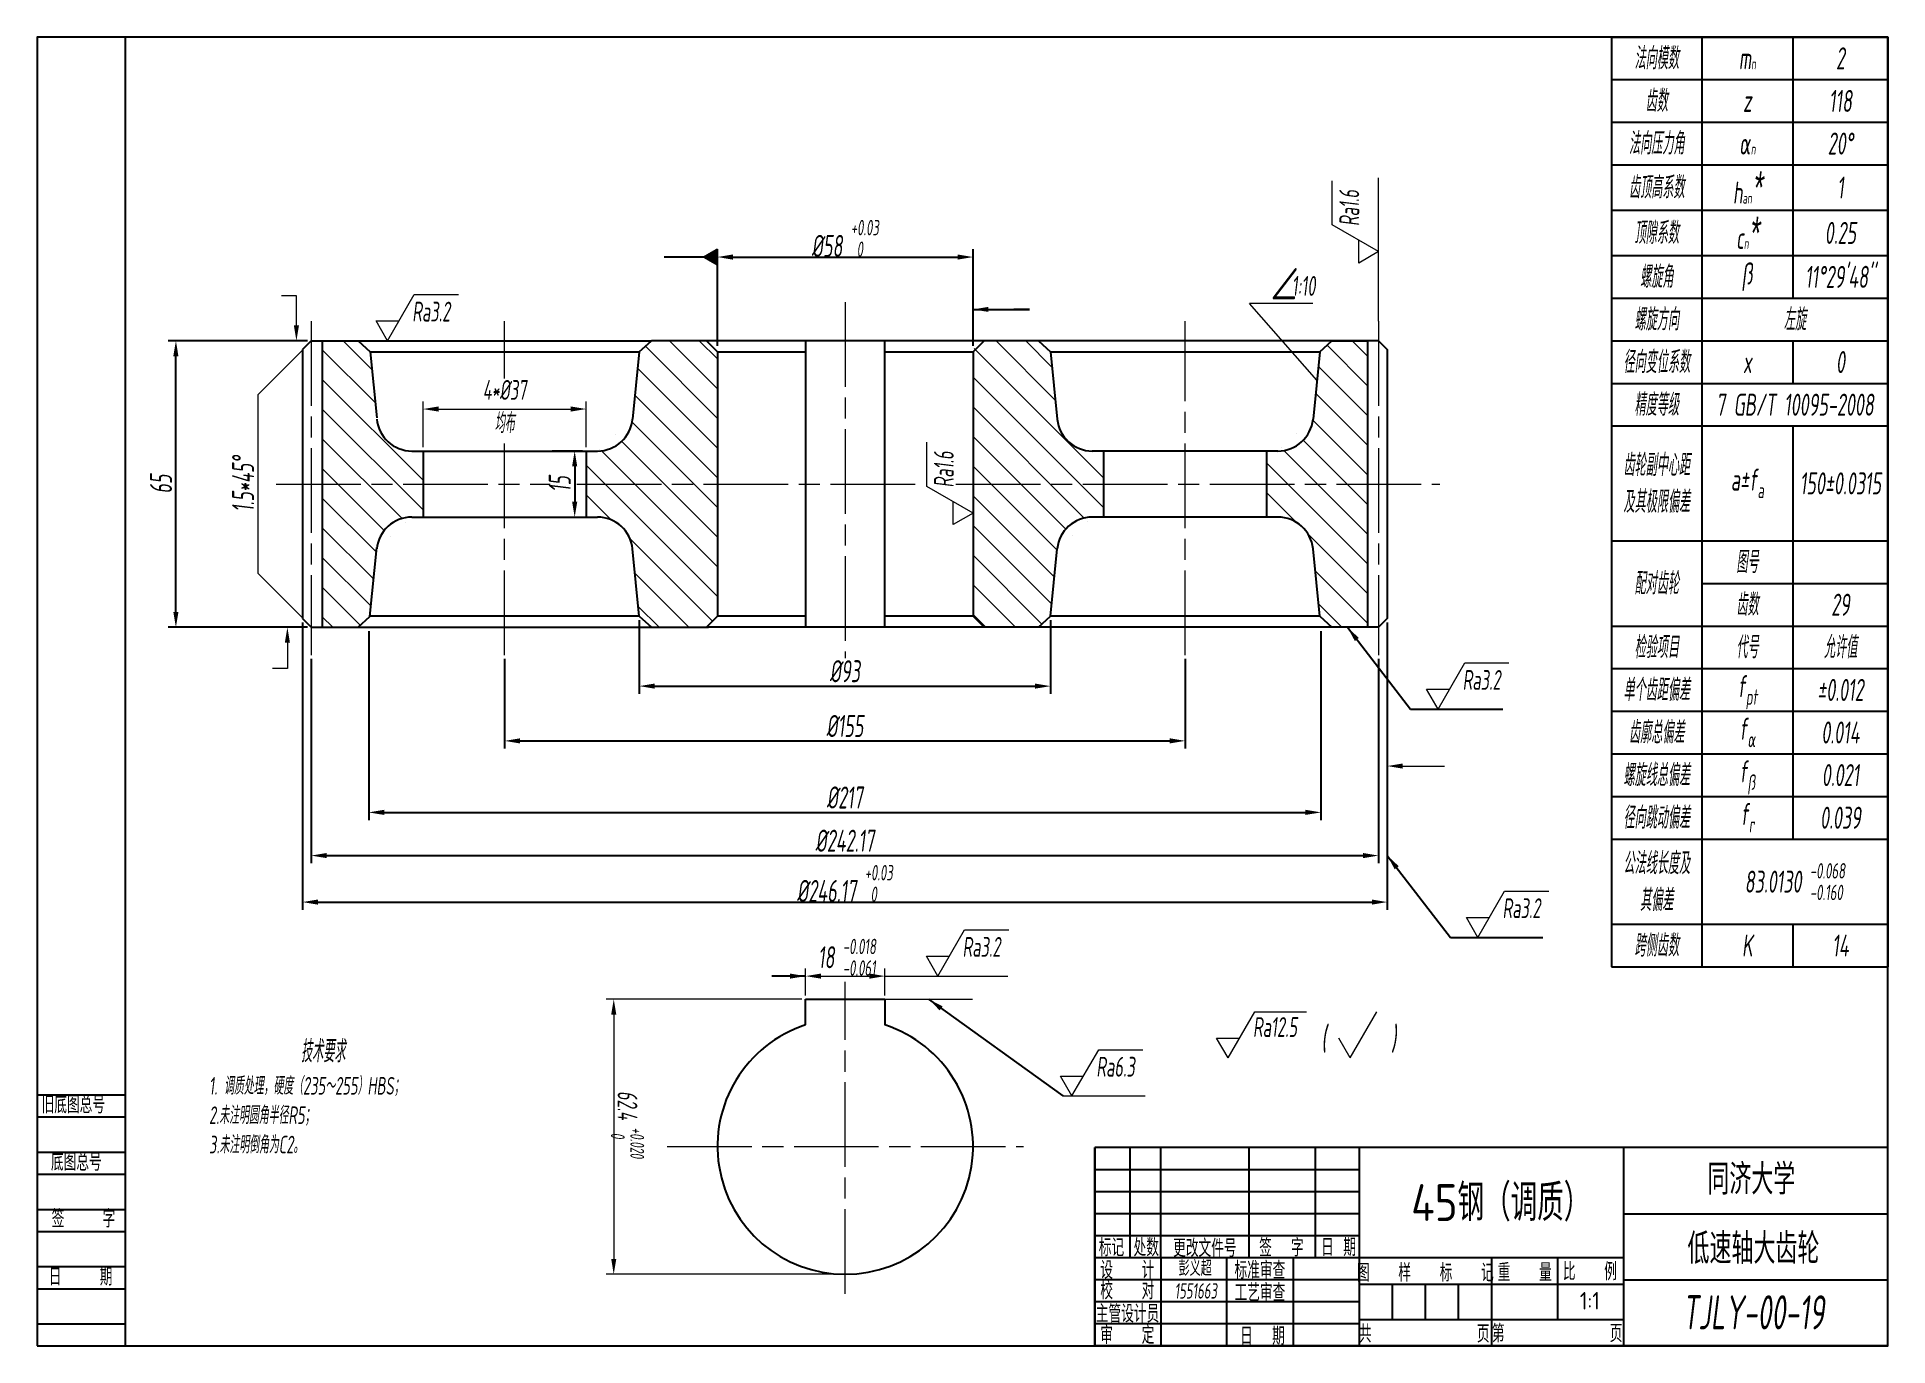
# Model space of a CAD drawing. Extents: x 6161 to 8470, y 661 to 1010.
# Drawn here: x 6890.4 to 7310.4, y 712.8 to 1009.8 of the extents above; entities that cross this region are included whole.
import ezdxf
from ezdxf.enums import TextEntityAlignment as Align

# ---------------------------------------------------------------- set-up
doc = ezdxf.new("R2010")
doc.units = 0
doc.header["$LTSCALE"] = 0.8
doc.linetypes.add('ACAD_ISO08W100', pattern=[36, 24, -3, 6, -3])
doc.layers.get('0').update_dxf_attribs({"linetype": 'CONTINUOUS'})
doc.layers.get('Defpoints').update_dxf_attribs({"linetype": 'CONTINUOUS'})
doc.layers.add('OBJ', color=7, linetype='CONTINUOUS')
doc.layers.add('OTH', color=3, linetype='CONTINUOUS')
for name, color, linetype, lineweight in [('zhongxin', 1, 'ACAD_ISO08W100', 9), ('标注', 5, 'CONTINUOUS', 9), ('粗实线', 7, 'CONTINUOUS', 25), ('细实线 波浪线', 3, 'CONTINUOUS', 9)]:
    doc.layers.add(name, color=color, linetype=linetype, lineweight=lineweight)
doc.styles.get("Standard").update_dxf_attribs({"font": 'gbenor.shx', "width": 0.7, "oblique": 7, "height": 5, "bigfont": 'gbcbig.shx'})
doc.styles.add('工程字', font='gbenor.shx', dxfattribs={"bigfont": 'gbcbig.shx'})
doc.dimstyles.new('GB-35', dxfattribs={"dimtxt": 4.5, "dimasz": 3.5, "dimexe": 1.75, "dimexo": 0.875, "dimgap": 0.875, "dimtad": 1, "dimdsep": 46, "dimtxsty": 'Standard', "dimcen": 3.5, "dimadec": 0, "dimazin": 0, "dimtfac": 0.7, "dimtmove": 0, "dimatfit": 3, "dimfxl": 1, "dimtzin": 0, "dimarcsym": 0})

msp = doc.modelspace()

# ---------------------------------------------------------------- texts
at = {"layer": 'OTH', "color": 18, "true_color": 0x000000, "style": '工程字'}
for s, height, p in [('旧底图总号', 4, (6891.457, 765.555)), ('底图总号', 4, (6893.577, 752.53)), ('同济大学', 6.9343, (7269.43, 747.136)), ('45钢（调质）', 8.366, (7202.21, 741.14)), ('签    字', 4, (6893.74, 739.667)), ('低速轴大齿轮', 6.9343, (7264.918, 731.413)), ('日    期', 4, (6893.087, 726.479))]:
    msp.add_text(s, height=height, dxfattribs=at).set_placement(p)
for s, p in [('标记', (7134.218, 735.327)), ('处数', (7142.104, 735.327)), ('更改文件号', (7155.413, 735.17)), ('签  字', (7172.787, 735.306)), ('日 期', (7185.745, 735.345)), ('设   计', (7137.816, 730.193)), ('标准审查', (7167.899, 730.175)), ('图   样   标   记', (7205.442, 729.611)), ('重   量', (7227.996, 729.667)), ('比   例', (7242.782, 729.875)), ('校   对', (7137.816, 725.569)), ('工艺审查', (7167.899, 725.095)), ('主管设计员', (7137.864, 720.305)), ('审   定', (7137.816, 715.453)), ('日  期', (7168.493, 715.208)), ('共           页', (7205.2, 715.714)), ('第           页', (7235.355, 715.842))]:
    msp.add_text(s, height=4, dxfattribs=at).set_placement(p, align=Align.MIDDLE)
at = {"layer": 'OTH', "color": 18, "true_color": 0x000000, "oblique": 7, "width": 0.7}
msp.add_text('TJLY-00-19', height=7.7345, dxfattribs=at).set_placement((7263.77, 716.553))
at = {"layer": 'OTH', "color": 18, "true_color": 0x000000, "insert": (7240.509, 725.042), "char_height": 4, "attachment_point": 1, "style": '工程字'}
msp.add_mtext_dynamic_manual_height_columns('1:1', width=7.29992, gutter_width=25, heights=[0], dxfattribs=at)
at = {"layer": '标注', "oblique": 7, "width": 0.7}
msp.add_text('(       )', height=5.5, rotation=360, dxfattribs=at).set_placement((7181.821, 779.864))
at = {"layer": '标注', "char_height": 4.5, "width": 17.89203, "attachment_point": 5, "rotation": 90}
for insert in [(7188.18, 970.978), (7096.18, 911.658)]:
    msp.add_mtext('Ra1.6', dxfattribs=dict(at, insert=insert))
at = {"layer": '标注', "width": 5.59873, "attachment_point": 1}
for s, insert, char_height in [('∠', (7170.47, 957.241), 7), ('1:10', (7175.112, 955.55), 4.5)]:
    msp.add_mtext(s, dxfattribs=dict(at, insert=insert, char_height=char_height))
at = {"layer": '标注', "attachment_point": 5}
for s, insert, char_height in [('Ra3.2', (6979.863, 947.482), 4.5), ('4*%%C37 \\P均布', (6996.529, 925.954), 4.5), ('Ra3.2', (7218.207, 863.909), 4.5), ('Ra3.2', (7227.257, 812.112), 4.5), ('\\A1;18 {\\H0.7x;\\S-0.018^ -0.061;}', (7074.208, 800.982), 5), ('Ra3.2', (7104.729, 803.334), 4.5), ('Ra12.5', (7171.339, 785.149), 4.5), ('Ra6.3', (7135.147, 776.14), 4.5)]:
    msp.add_mtext(s, dxfattribs=dict(at, insert=insert, char_height=char_height))
for s, insert, char_height, rotation in [('1.5*45%%D', (6937.179, 908.349), 5, 90), ('\\A1;62.4 {\\H0.7x;\\S+0.020^  0;}', (7024.406, 763.008), 4.5, 270)]:
    msp.add_mtext(s, dxfattribs=dict(at, insert=insert, char_height=char_height, rotation=rotation))
at = {"layer": '标注', "attachment_point": 1}
for s, width, insert, char_height in [('           技术要求\\P{\\H0.8x;1. 调质处理，硬度（235～255）HBS；\\P2.未注明圆角半径R5；\\P3.未注明倒角为C2。}', 56.29251, (6929.44, 782.147), 5), ('1551663', 9.45107, (7148.54, 727.019), 3.5)]:
    msp.add_mtext_dynamic_manual_height_columns(s, width=width, gutter_width=25, heights=[0], dxfattribs=dict(at, insert=insert, char_height=char_height))
at = {"layer": '标注', "insert": (7149.436, 732.169), "char_height": 3.5, "attachment_point": 1, "style": '工程字'}
msp.add_mtext_dynamic_manual_height_columns('彭义超', width=9.45107, gutter_width=25, heights=[0], dxfattribs=at)

# ---------------------------------------------------------------- blocks, each defined once
blk = doc.blocks.new('*D7')
at = {"layer": 'Defpoints', "color": 0, "transparency": 16777216}
for p in [(7102.81, 959.86), (7044.81, 938.85), (7102.81, 938.85)]:
    blk.add_point(p, dxfattribs=at)
at = {"layer": '标注', "color": 0, "lineweight": -2, "transparency": 16777216}
for p, q in [((7044.81, 939.72), (7044.81, 961.61)), ((7048.31, 959.86), (7099.31, 959.86)), ((7102.81, 939.72), (7102.81, 961.61))]:
    blk.add_line(p, q, dxfattribs=at)
at = {"layer": '标注', "color": 0, "transparency": 16777216}
for points in [[(7048.31, 960.44), (7048.31, 959.27), (7044.81, 959.86)], [(7099.31, 960.44), (7099.31, 959.27), (7102.81, 959.86)]]:
    blk.add_solid(points, dxfattribs=at)
at = {"layer": '标注', "color": 0, "transparency": 16777216, "insert": (7073.81, 964.08), "char_height": 5, "attachment_point": 5}
blk.add_mtext('%%C58 {\\H0.7x;\\S+0.03^  0;}', dxfattribs=at)
blk = doc.blocks.new('*D9')
at = {"layer": 'Defpoints', "color": 0, "transparency": 16777216}
for p in [(7027.08, 878.34), (7120.38, 878.34), (7120.38, 862.5)]:
    blk.add_point(p, dxfattribs=at)
at = {"layer": '标注', "color": 0, "lineweight": -2, "transparency": 16777216}
for p, q in [((7027.08, 877.46), (7027.08, 860.75)), ((7120.38, 877.46), (7120.38, 860.75)), ((7030.58, 862.5), (7116.88, 862.5))]:
    blk.add_line(p, q, dxfattribs=at)
at = {"layer": '标注', "color": 0, "transparency": 16777216}
for points in [[(7030.58, 863.08), (7030.58, 861.92), (7027.08, 862.5)], [(7116.88, 863.08), (7116.88, 861.92), (7120.38, 862.5)]]:
    blk.add_solid(points, dxfattribs=at)
at = {"layer": '标注', "color": 0, "transparency": 16777216, "insert": (7073.73, 865.88), "char_height": 5, "attachment_point": 5}
blk.add_mtext('%%C93', dxfattribs=at)
blk = doc.blocks.new('*D10')
at = {"layer": 'Defpoints', "color": 0, "transparency": 16777216}
for p in [(6996.53, 869.54), (7150.93, 869.54), (7150.93, 850.08)]:
    blk.add_point(p, dxfattribs=at)
at = {"layer": '标注', "color": 0, "lineweight": -2, "transparency": 16777216}
for p, q in [((6996.53, 868.67), (6996.53, 848.33)), ((7150.93, 868.67), (7150.93, 848.33)), ((7000.03, 850.08), (7147.43, 850.08))]:
    blk.add_line(p, q, dxfattribs=at)
at = {"layer": '标注', "color": 0, "transparency": 16777216}
for points in [[(7000.03, 850.66), (7000.03, 849.49), (6996.53, 850.08)], [(7147.43, 850.66), (7147.43, 849.49), (7150.93, 850.08)]]:
    blk.add_solid(points, dxfattribs=at)
at = {"layer": '标注', "color": 0, "transparency": 16777216, "insert": (7073.73, 853.45), "char_height": 5, "attachment_point": 5}
blk.add_mtext('%%C155', dxfattribs=at)
blk = doc.blocks.new('*D8')
at = {"layer": 'Defpoints', "color": 0, "transparency": 16777216}
for p in [(6965.7, 875.85), (7181.73, 875.85), (7181.73, 833.85)]:
    blk.add_point(p, dxfattribs=at)
at = {"layer": '标注', "color": 0, "lineweight": -2, "transparency": 16777216}
for p, q in [((6965.7, 874.97), (6965.7, 832.1)), ((7181.73, 874.97), (7181.73, 832.1)), ((6969.2, 833.85), (7178.23, 833.85))]:
    blk.add_line(p, q, dxfattribs=at)
at = {"layer": '标注', "color": 0, "transparency": 16777216}
for points in [[(6969.2, 834.44), (6969.2, 833.27), (6965.7, 833.85)], [(7178.23, 834.44), (7178.23, 833.27), (7181.73, 833.85)]]:
    blk.add_solid(points, dxfattribs=at)
at = {"layer": '标注', "color": 0, "transparency": 16777216, "insert": (7073.71, 837.23), "char_height": 5, "attachment_point": 5}
blk.add_mtext('%%C217', dxfattribs=at)
blk = doc.blocks.new('*D11')
at = {"layer": 'Defpoints', "color": 0, "transparency": 16777216}
for p in [(6952.65, 869.54), (7194.81, 869.54), (7194.81, 824.05)]:
    blk.add_point(p, dxfattribs=at)
at = {"layer": '标注', "color": 0, "lineweight": -2, "transparency": 16777216}
for p, q in [((6952.65, 868.67), (6952.65, 822.3)), ((7194.81, 868.67), (7194.81, 822.3)), ((6956.15, 824.05), (7191.31, 824.05))]:
    blk.add_line(p, q, dxfattribs=at)
at = {"layer": '标注', "color": 0, "transparency": 16777216}
for points in [[(6956.15, 824.64), (6956.15, 823.47), (6952.65, 824.05)], [(7191.31, 824.64), (7191.31, 823.47), (7194.81, 824.05)]]:
    blk.add_solid(points, dxfattribs=at)
at = {"layer": '标注', "color": 0, "transparency": 16777216, "insert": (7073.73, 827.43), "char_height": 5, "attachment_point": 5}
blk.add_mtext('%%C242.17', dxfattribs=at)
blk = doc.blocks.new('*D12')
at = {"layer": 'Defpoints', "color": 0, "transparency": 16777216}
for p in [(6950.65, 877.85), (7196.81, 877.85), (7196.81, 813.5)]:
    blk.add_point(p, dxfattribs=at)
at = {"layer": '标注', "color": 0, "lineweight": -2, "transparency": 16777216}
for p, q in [((6950.65, 876.97), (6950.65, 811.75)), ((7196.81, 876.97), (7196.81, 811.75)), ((6954.15, 813.5), (7193.31, 813.5))]:
    blk.add_line(p, q, dxfattribs=at)
at = {"layer": '标注', "color": 0, "transparency": 16777216}
for points in [[(6954.15, 814.08), (6954.15, 812.92), (6950.65, 813.5)], [(7193.31, 814.08), (7193.31, 812.92), (7196.81, 813.5)]]:
    blk.add_solid(points, dxfattribs=at)
at = {"layer": '标注', "color": 0, "transparency": 16777216, "insert": (7073.73, 817.72), "char_height": 5, "attachment_point": 5}
blk.add_mtext('%%C246.17 {\\H0.7x;\\S+0.03^  0;}', dxfattribs=at)
blk = doc.blocks.new('*T13')
at = {"layer": '标注', "color": 0, "linetype": 'ByBlock', "lineweight": -2, "transparency": 16777216}
for p, q in [((0, 0), (62.74, 0)), ((0, 0), (0, -210.97)), ((20.5, 0), (20.5, -210.97)), ((41.18, 0), (41.18, -59.25)), ((62.74, 0), (62.74, -210.97)), ((0, -9.67), (62.74, -9.67)), ((0, -19.33), (62.74, -19.33)), ((0, -29), (62.74, -29)), ((0, -39.29), (62.74, -39.29)), ((0, -49.58), (62.74, -49.58)), ((0, -59.25), (62.74, -59.25)), ((0, -68.92), (62.74, -68.92)), ((41.18, -68.92), (41.18, -78.58)), ((0, -78.58), (62.74, -78.58)), ((0, -88.25), (62.74, -88.25)), ((41.18, -88.25), (41.18, -181.97)), ((0, -114.3), (62.74, -114.3)), ((20.5, -123.97), (62.74, -123.97)), ((0, -133.64), (62.74, -133.64)), ((0, -143.3), (62.74, -143.3)), ((0, -152.97), (62.74, -152.97)), ((0, -162.64), (62.74, -162.64)), ((0, -172.3), (62.74, -172.3)), ((0, -181.97), (62.74, -181.97)), ((0, -201.3), (62.74, -201.3)), ((41.18, -201.3), (41.18, -210.97)), ((0, -210.97), (62.74, -210.97))]:
    blk.add_line(p, q, dxfattribs=at)
at = {"layer": '标注', "color": 0, "transparency": 16777216, "char_height": 5, "attachment_point": 5}
for s, insert, width in [('法向模数', (10.25, -4.83), 17.5046), ('m{\\H0.5x;n}', (30.84, -4.83), 17.6741), ('2', (51.96, -4.83), 18.5597), ('齿数', (10.25, -14.5), 17.5046), ('118', (51.96, -14.5), 18.5597), ('z', (30.84, -14.5), 17.6741), ('法向压力角', (10.25, -24.17), 17.5046), ('α{\\H0.5x;n}', (30.84, -24.17), 17.6741), ('20%%D', (51.96, -24.17), 18.5597), ('齿顶高系数', (10.25, -34.15), 17.5046), ('h{\\H0.5x;an\\fArial Narrow|b0|i0|c0|p34;\\H2.9166x;\\C256;*}', (30.84, -34.15), 17.6741), ('1', (51.96, -34.15), 18.5597), ('顶隙系数', (10.25, -44.44), 17.5046), ('c{\\H0.5x;n\\fArial Narrow|b0|i0|c0|p34;\\H2.9166x;\\C256;*}', (30.84, -44.44), 17.6741), ('0.25', (51.96, -44.44), 18.5597), ('螺旋角', (10.25, -54.42), 17.5046), ('β', (30.84, -54.42), 17.6741), ("11%%D29'48''", (51.96, -54.42), 18.5597), ('螺旋方向', (10.25, -64.08), 17.5046), ('左旋', (41.62, -64.08), 39.2337), ('径向变位系数', (10.25, -73.75), 17.5046), ('0', (51.96, -73.75), 18.5597), ('x', (30.84, -73.75), 17.6741), ('精度等级', (10.25, -83.42), 17.5046), ('7 GB/T 10095-2008', (41.62, -83.42), 39.2337), ('齿轮副中心距及其极限偏差', (10.25, -101.28), 17.5046), ('\\A1;a%%Pf{\\H0.7x;\\S^ a;}', (30.84, -101.28), 17.6741), ('150%%P0.0315', (51.96, -101.28), 18.5597), ('图号', (30.84, -119.14), 17.6741), ('配对齿轮', (10.25, -123.97), 17.5046), ('齿数', (30.84, -128.8), 17.6741), ('29', (51.96, -128.8), 18.5597), ('检验项目', (10.25, -138.47), 17.5046), ('代号', (30.84, -138.47), 17.6741), ('允许值', (51.96, -138.47), 18.5597), ('单个齿距偏差', (10.25, -148.14), 17.5046), ('\\A1;f{\\H0.7x;\\S^ pt;}', (30.84, -148.14), 17.6741), ('%%P0.012', (51.96, -148.14), 18.5597), ('齿廓总偏差', (10.25, -157.8), 17.5046), ('\\A1;f{\\H0.7x;\\S^ α;}', (30.84, -157.8), 17.6741), ('0.014', (51.96, -157.8), 18.5597), ('螺旋线总偏差', (10.25, -167.47), 17.5046), ('\\A1;f{\\H0.7x;\\S^ β;}', (30.84, -167.47), 17.6741), ('0.021', (51.96, -167.47), 18.5597), ('径向跳动偏差', (10.25, -177.14), 17.5046), ('\\A1;f{\\H0.7x;\\S^ r;}', (30.84, -177.14), 17.6741), ('0.039', (51.96, -177.14), 18.5597), ('公法线长度及其偏差', (10.25, -191.64), 17.5046), ('\\A1;83.0130 {\\H0.7x;\\S-0.068^ -0.160;}', (41.62, -191.64), 39.2337), ('跨侧齿数', (10.25, -206.14), 17.5046), ('K', (30.84, -206.14), 17.6741), ('14', (51.96, -206.14), 18.5597)]:
    blk.add_mtext(s, dxfattribs=dict(at, insert=insert, width=width))
blk = doc.blocks.new('*D37')
at = {"layer": 'Defpoints', "color": 0, "transparency": 16777216}
for p in [(6921.93, 940.85), (6952.65, 940.85), (6952.65, 875.85)]:
    blk.add_point(p, dxfattribs=at)
at = {"layer": '标注', "color": 0, "lineweight": -2, "transparency": 16777216}
for p, q in [((6951.77, 940.85), (6920.18, 940.85)), ((6921.93, 879.35), (6921.93, 937.35)), ((6951.77, 875.85), (6920.18, 875.85))]:
    blk.add_line(p, q, dxfattribs=at)
at = {"layer": '标注', "color": 0, "transparency": 16777216}
for points in [[(6921.34, 937.35), (6922.51, 937.35), (6921.93, 940.85)], [(6921.34, 879.35), (6922.51, 879.35), (6921.93, 875.85)]]:
    blk.add_solid(points, dxfattribs=at)
at = {"layer": '标注', "color": 0, "transparency": 16777216, "insert": (6918.55, 908.35), "char_height": 5, "attachment_point": 5, "rotation": 90}
blk.add_mtext('65', dxfattribs=at)
blk = doc.blocks.new('*D38')
at = {"layer": 'Defpoints', "color": 0, "transparency": 16777216}
for p in [(7006.46, 915.85), (7006.46, 900.85), (7012.42, 900.85)]:
    blk.add_point(p, dxfattribs=at)
at = {"layer": '标注', "color": 0, "lineweight": -2, "transparency": 16777216}
for p, q in [((7007.33, 915.85), (7014.17, 915.85)), ((7012.42, 912.35), (7012.42, 904.35)), ((7007.33, 900.85), (7014.17, 900.85))]:
    blk.add_line(p, q, dxfattribs=at)
at = {"layer": '标注', "color": 0, "transparency": 16777216}
for points in [[(7011.83, 912.35), (7013, 912.35), (7012.42, 915.85)], [(7011.83, 904.35), (7013, 904.35), (7012.42, 900.85)]]:
    blk.add_solid(points, dxfattribs=at)
at = {"layer": '标注', "color": 0, "transparency": 16777216, "insert": (7009.04, 908.35), "char_height": 5, "attachment_point": 5, "rotation": 90}
blk.add_mtext('15', dxfattribs=at)

# ---------------------------------------------------------------- dimensions: what is measured, and where the dimension line sits
at = {"layer": '标注'}
for base, p1, p2, text, picture, middle in [((7102.812, 959.858), (7044.812, 938.849), (7102.812, 938.849), '%%C58 {\\H0.7x;\\S+0.03^  0;}', '*D7', (7073.812, 959.858)), ((7196.812, 813.501), (6950.646, 877.849), (7196.812, 877.849), '%%C<> {\\H0.7x;\\S+0.03^  0;}', '*D12', (7073.729, 813.501)), ((7181.729, 833.852), (6965.699, 875.849), (7181.729, 875.849), '%%C217', '*D8', (7073.714, 833.852)), ((7194.812, 824.052), (6952.646, 869.545), (7194.812, 869.545), '%%C242.17', '*D11', (7073.729, 824.052))]:
    dim = msp.add_linear_dim(base=base, p1=p1, p2=p2, text=text, dimstyle='GB-35', dxfattribs=at)
    dim.commit()
    dim.dimension.update_dxf_attribs({"geometry": picture, "text_midpoint": middle, "dimtype": 160})
dim = msp.add_linear_dim(base=(6921.927, 940.849), p1=(6952.646, 875.849), p2=(6952.646, 940.849), angle=90, dimstyle='GB-35', dxfattribs=at)
dim.commit()
dim.dimension.update_dxf_attribs({"geometry": '*D37', "text_midpoint": (6921.927, 908.349), "dimtype": 160})
dim = msp.add_linear_dim(base=(7012.418, 900.849), p1=(7006.459, 915.849), p2=(7006.459, 900.849), angle=90, dimstyle='GB-35', dxfattribs=at)
dim.commit()
dim.dimension.update_dxf_attribs({"geometry": '*D38', "text_midpoint": (7009.043, 908.349)})
for base, p1, p2, text, picture, middle in [((7120.378, 862.5), (7027.08, 878.337), (7120.378, 878.337), '%%C93', '*D9', (7073.729, 865.875)), ((7150.929, 850.076), (6996.529, 869.545), (7150.929, 869.545), '%%C155', '*D10', (7073.729, 853.451))]:
    dim = msp.add_linear_dim(base=base, p1=p1, p2=p2, text=text, dimstyle='GB-35', dxfattribs=at)
    dim.commit()
    dim.dimension.update_dxf_attribs({"geometry": picture, "text_midpoint": middle})

# ---------------------------------------------------------------- hatches: boundary and pattern name
at = {"layer": '细实线 波浪线'}
h = msp.add_hatch(dxfattribs=at)
h.set_pattern_fill('ANSI31', color=256, scale=1.5, angle=-90)
h.set_pattern_definition([(315, (4992.531, 759.6543), (3.367596, 3.367596), [])])
edge = h.paths.add_edge_path()
edge.add_line((7184.229, 940.849), (7181.48, 938.362))
edge.add_line((7181.48, 938.362), (7179.95, 923.053))
edge.add_arc((7171.989, 923.849), 8, 270, 354.28941, ccw=False)
edge.add_line((7171.989, 915.849), (7169.429, 915.849))
edge.add_line((7169.429, 915.849), (7169.429, 900.849))
edge.add_line((7169.429, 900.849), (7171.989, 900.849))
edge.add_arc((7171.989, 892.849), 8, 5.71059, 90, ccw=False)
edge.add_line((7179.95, 893.645), (7181.729, 875.849))
edge.add_line((7181.729, 875.849), (7192.312, 875.849))
edge.add_line((7192.312, 875.849), (7192.312, 940.849))
edge.add_line((7192.312, 940.849), (7184.229, 940.849))
edge = h.paths.add_edge_path()
edge.add_line((7117.629, 875.849), (7120.378, 878.337))
edge.add_line((7120.378, 878.337), (7121.909, 893.645))
edge.add_arc((7129.869, 892.849), 8, 90, 174.28941, ccw=False)
edge.add_line((7129.869, 900.849), (7132.429, 900.849))
edge.add_line((7132.429, 900.849), (7132.429, 915.849))
edge.add_line((7132.429, 915.849), (7129.869, 915.849))
edge.add_arc((7129.869, 923.849), 8, 185.71059, 270, ccw=False)
edge.add_line((7121.909, 923.053), (7120.129, 940.849))
edge.add_line((7120.129, 940.849), (7104.812, 940.849))
edge.add_line((7104.812, 940.849), (7102.812, 938.849))
edge.add_line((7102.812, 938.849), (7102.812, 877.849))
edge.add_line((7102.812, 877.849), (7104.812, 875.849))
edge.add_line((7104.812, 875.849), (7117.629, 875.849))
edge = h.paths.add_edge_path()
edge.add_line((6963.259, 875.849), (6965.975, 878.307))
edge.add_line((6965.975, 878.307), (6967.509, 893.645))
edge.add_arc((6975.469, 892.849), 8, 90, 174.28941, ccw=False)
edge.add_line((6975.469, 900.849), (6978.029, 900.849))
edge.add_line((6978.029, 900.849), (6978.029, 915.849))
edge.add_line((6978.029, 915.849), (6975.469, 915.849))
edge.add_arc((6975.469, 923.849), 8, 185.71059, 270, ccw=False)
edge.add_line((6967.509, 923.053), (6965.729, 940.849))
edge.add_line((6965.729, 940.849), (6955.146, 940.849))
edge.add_line((6955.146, 940.849), (6955.146, 875.849))
edge.add_line((6955.146, 875.849), (6963.259, 875.849))
edge = h.paths.add_edge_path()
edge.add_line((7042.312, 875.849), (7044.812, 878.349))
edge.add_line((7044.812, 878.349), (7044.812, 938.849))
edge.add_line((7044.812, 938.849), (7042.812, 940.849))
edge.add_line((7042.812, 940.849), (7029.829, 940.849))
edge.add_line((7029.829, 940.849), (7027.08, 938.362))
edge.add_line((7027.08, 938.362), (7025.55, 923.053))
edge.add_arc((7017.589, 923.849), 8, 270, 354.28941, ccw=False)
edge.add_line((7017.589, 915.849), (7015.029, 915.849))
edge.add_line((7015.029, 915.849), (7015.029, 900.849))
edge.add_line((7015.029, 900.849), (7017.589, 900.849))
edge.add_arc((7017.589, 892.849), 8, 5.71059, 90, ccw=False)
edge.add_line((7025.55, 893.645), (7027.329, 875.849))
edge.add_line((7027.329, 875.849), (7042.312, 875.849))

# ---------------------------------------------------------------- linework, layer by layer
at = {"color": 18, "true_color": 0x000000}
for p in [(6910.417, 1009.781), (6910.417, 961.281)]:
    msp.add_line(p, (6910.417, 713.019), dxfattribs=at)
at = {"layer": 'OBJ', "color": 18, "true_color": 0x000000}
for p, q in [((7310.417, 757.781), (7130.417, 757.781)), ((7130.417, 712.781), (7130.417, 757.781)), ((7130.417, 712.781), (7130.417, 757.781)), ((7130.417, 757.781), (7130.417, 712.781)), ((7190.417, 757.781), (7190.417, 712.781)), ((7250.417, 757.781), (7250.417, 712.781)), ((7250.417, 742.781), (7310.417, 742.781)), ((7250.417, 732.781), (7130.417, 732.781)), ((7250.417, 727.781), (7310.417, 727.781)), ((7310.417, 712.781), (7130.417, 712.781))]:
    msp.add_line(p, q, dxfattribs=at)
at = {"layer": 'OTH', "color": 18, "true_color": 0x000000}
for p, q in [((6890.417, 769.781), (6910.417, 769.781)), ((6890.417, 764.781), (6910.417, 764.781)), ((6890.417, 756.781), (6910.417, 756.781)), ((7138.417, 757.781), (7138.417, 732.781)), ((7145.417, 732.781), (7145.417, 757.781)), ((7165.417, 757.781), (7165.417, 732.781)), ((7180.417, 757.781), (7180.417, 732.781)), ((7190.417, 752.781), (7130.417, 752.781)), ((6890.417, 751.781), (6910.417, 751.781)), ((7190.417, 747.781), (7130.417, 747.781)), ((6890.417, 743.781), (6910.417, 743.781)), ((7190.417, 742.781), (7130.417, 742.781)), ((6890.417, 738.781), (6910.417, 738.781)), ((7190.417, 737.781), (7130.417, 737.781)), ((7145.417, 732.781), (7145.417, 712.781)), ((7160.417, 712.781), (7160.417, 732.781)), ((7175.417, 732.781), (7175.417, 712.781)), ((7220.417, 732.781), (7220.417, 712.781)), ((7235.417, 732.781), (7235.417, 718.781)), ((6890.417, 730.781), (6910.417, 730.781)), ((7190.417, 727.781), (7130.417, 727.781)), ((7190.417, 726.781), (7250.417, 726.781)), ((7197.917, 726.781), (7197.917, 718.781)), ((7205.417, 726.781), (7205.417, 718.781)), ((7212.917, 726.781), (7212.917, 718.781)), ((6890.417, 725.781), (6910.417, 725.781)), ((7190.417, 722.781), (7130.417, 722.781)), ((7190.417, 718.781), (7250.417, 718.781)), ((6890.417, 717.781), (6910.417, 717.781)), ((6890.417, 717.781), (6910.417, 717.781)), ((7190.417, 717.781), (7130.417, 717.781))]:
    msp.add_line(p, q, dxfattribs=at)
msp.add_lwpolyline([(6890.417, 712.781), (7310.417, 712.781), (7310.417, 1009.781), (6890.417, 1009.781)], close=True, dxfattribs=at)
at = {"layer": 'zhongxin'}
for p, q in [((7073.812, 949.592), (7073.812, 868.825)), ((6952.646, 945.276), (6952.646, 869.545)), ((6996.529, 932.275), (6996.529, 945.276)), ((7150.929, 869.545), (7150.929, 945.276)), ((7194.812, 945.276), (7194.812, 869.545)), ((6996.529, 869.545), (6996.529, 918.305)), ((6944.713, 908.349), (7006.838, 908.349)), ((7012.88, 908.349), (7089.867, 908.349)), ((7098.919, 908.349), (7208.704, 908.349)), ((7073.812, 724.621), (7073.812, 795.391)), ((7033.389, 758.047), (7114.236, 758.047))]:
    msp.add_line(p, q, dxfattribs=at)
at = {"layer": '标注'}
for p, q in [((7184.312, 967.149), (7184.312, 977.17)), ((7194.812, 945.276), (7194.812, 977.846)), ((7194.812, 961.087), (7184.312, 967.149)), ((7190.312, 958.488), (7190.312, 963.685)), ((7194.812, 961.087), (7190.312, 958.488)), ((6969.971, 940.849), (6976.033, 951.349)), ((6976.033, 951.349), (6986.055, 951.349)), ((7179.945, 949.299), (7165.523, 949.299)), ((7180.839, 931.951), (7165.523, 949.299)), ((6969.971, 940.849), (6967.373, 945.349)), ((6967.373, 945.349), (6972.569, 945.349)), ((6950.812, 938.849), (6940.554, 928.591)), ((6940.554, 928.591), (6940.554, 888.108)), ((6978.029, 916.724), (6978.029, 927.118)), ((6981.529, 925.368), (7011.529, 925.368)), ((7015.029, 916.724), (7015.029, 927.118)), ((6997.404, 915.849), (7008.674, 915.849)), ((7092.312, 907.829), (7092.312, 917.85)), ((7102.812, 901.767), (7092.312, 907.829)), ((7098.312, 899.169), (7098.312, 904.365)), ((6997.404, 900.849), (7008.674, 900.849)), ((7102.812, 901.767), (7098.312, 899.169)), ((6950.812, 877.849), (6940.554, 888.108)), ((7208.316, 857.277), (7214.378, 867.777)), ((7214.378, 867.777), (7224.399, 867.777)), ((7208.316, 857.277), (7205.718, 861.777)), ((7205.718, 861.777), (7210.914, 861.777)), ((7200.312, 844.363), (7209.792, 844.363)), ((7217.366, 805.48), (7223.428, 815.98)), ((7223.428, 815.98), (7233.449, 815.98)), ((7094.838, 796.702), (7100.9, 807.202)), ((7100.9, 807.202), (7110.921, 807.202)), ((7217.366, 805.48), (7214.768, 809.98)), ((7214.768, 809.98), (7219.964, 809.98)), ((7064.812, 792.322), (7064.812, 798.452)), ((7082.812, 792.322), (7082.812, 798.452)), ((7094.838, 796.702), (7092.24, 801.202)), ((7092.24, 801.202), (7097.436, 801.202)), ((7068.312, 796.702), (7079.312, 796.702)), ((7082.812, 796.702), (7110.731, 796.702)), ((7063.937, 791.447), (7019.531, 791.447)), ((7082.812, 791.447), (7102.657, 791.447)), ((7021.281, 787.947), (7021.281, 732.547)), ((7160.672, 778.128), (7166.734, 788.628)), ((7166.734, 788.628), (7178.479, 788.628)), ((7188.382, 778.128), (7194.444, 788.628)), ((7188.382, 778.128), (7194.444, 788.628)), ((7160.672, 778.128), (7158.074, 782.628)), ((7158.074, 782.628), (7163.27, 782.628)), ((7188.382, 778.128), (7185.784, 782.628)), ((7188.382, 778.128), (7185.784, 782.628)), ((7125.256, 769.508), (7131.318, 780.008)), ((7131.318, 780.008), (7141.339, 780.008)), ((7125.256, 769.508), (7122.658, 774.008)), ((7122.658, 774.008), (7127.854, 774.008)), ((7123.173, 769.508), (7141.876, 769.508)), ((7072.937, 729.047), (7019.531, 729.047))]:
    msp.add_line(p, q, dxfattribs=at)
for points in [[(6949.274, 944.349), (6949.274, 951.064), (6945.867, 951.064)], [(6947.229, 872.349), (6947.229, 866.47), (6943.822, 866.47)]]:
    msp.add_lwpolyline(points, dxfattribs=at)
for points in [[(6949.857, 944.349), (6949.274, 940.849), (6948.691, 944.349)], [(6981.529, 925.951), (6981.529, 924.785), (6978.029, 925.368)], [(7011.529, 925.951), (7011.529, 924.785), (7015.029, 925.368)], [(6946.645, 872.349), (6947.229, 875.849), (6947.812, 872.349)], [(7200.312, 843.779), (7196.812, 844.363), (7200.312, 844.946)], [(7068.312, 797.285), (7068.312, 796.118), (7064.812, 796.702)], [(7079.312, 797.285), (7079.312, 796.118), (7082.812, 796.702)], [(7020.698, 787.947), (7021.864, 787.947), (7021.281, 791.447)], [(7020.698, 732.547), (7021.864, 732.547), (7021.281, 729.047)]]:
    msp.add_solid(points, dxfattribs=at)
at = {"layer": '粗实线'}
for p, q in [((6952.646, 940.849), (6950.646, 938.849)), ((6952.646, 940.849), (6964.759, 940.849)), ((6955.146, 940.849), (6955.146, 875.849)), ((6963.259, 940.849), (6966.008, 938.362)), ((6964.759, 940.849), (7029.829, 940.849)), ((7027.08, 938.362), (7029.829, 940.849)), ((7194.812, 940.849), (7029.829, 940.849)), ((7042.312, 940.849), (7044.812, 938.349)), ((7064.812, 940.849), (7064.812, 875.849)), ((7082.812, 875.849), (7082.812, 940.849)), ((7105.312, 940.849), (7102.812, 938.349)), ((7117.629, 940.849), (7105.312, 940.849)), ((7117.629, 940.849), (7120.378, 938.362)), ((7181.48, 938.362), (7184.229, 940.849)), ((7184.229, 940.849), (7192.312, 940.849)), ((7192.312, 940.849), (7192.312, 875.849)), ((7194.812, 940.849), (7196.812, 938.849)), ((6950.646, 938.849), (6950.646, 877.849)), ((6966.008, 938.362), (6967.509, 923.35)), ((6966.008, 938.362), (7027.08, 938.362)), ((7027.08, 938.362), (7025.55, 923.053)), ((7044.812, 938.349), (7044.812, 878.349)), ((7044.812, 938.349), (7064.812, 938.349)), ((7082.812, 938.349), (7102.812, 938.349)), ((7102.812, 938.349), (7102.812, 878.349)), ((7120.378, 938.362), (7121.909, 923.053)), ((7120.378, 938.362), (7181.48, 938.362)), ((7181.48, 938.362), (7179.95, 923.053)), ((7196.812, 938.849), (7196.812, 877.849)), ((6975.469, 915.849), (7017.589, 915.849)), ((6978.029, 915.849), (6978.029, 900.849)), ((7015.029, 915.849), (7015.029, 900.849)), ((7171.989, 915.849), (7129.869, 915.849)), ((7132.429, 915.849), (7132.429, 900.849)), ((7169.429, 915.849), (7169.429, 900.849)), ((6975.469, 900.849), (7017.589, 900.849)), ((7171.989, 900.849), (7129.869, 900.849)), ((6965.942, 878.278), (6967.509, 893.943)), ((7027.08, 878.337), (7025.55, 893.645)), ((7120.378, 878.337), (7121.909, 893.645)), ((7181.48, 878.337), (7179.95, 893.645)), ((6950.646, 877.849), (6952.646, 875.849)), ((6963.259, 875.849), (6965.942, 878.278)), ((7027.08, 878.337), (6966.008, 878.337)), ((7027.08, 878.337), (7029.829, 875.849)), ((7042.312, 875.849), (7044.812, 878.349)), ((7064.812, 878.349), (7044.812, 878.349)), ((7102.812, 878.349), (7082.812, 878.349)), ((7105.312, 875.849), (7102.812, 878.349)), ((7117.629, 875.849), (7120.378, 878.337)), ((7181.48, 878.337), (7120.378, 878.337)), ((7181.48, 878.337), (7184.229, 875.849)), ((7196.812, 877.849), (7194.812, 875.849)), ((6952.646, 875.849), (7042.812, 875.849)), ((7104.812, 875.849), (7042.812, 875.849)), ((7073.729, 875.849), (7073.646, 875.849)), ((7194.812, 875.849), (7101.146, 875.849)), ((7064.812, 785.615), (7064.812, 791.447)), ((7064.812, 791.447), (7082.812, 791.447)), ((7082.812, 791.447), (7082.812, 785.615))]:
    msp.add_line(p, q, dxfattribs=at)
for centre, radius, start, end in [((6975.469, 923.849), 8, 185.71059, 270), ((7017.589, 923.849), 8, 270, 354.28941), ((7129.869, 923.849), 8, 185.71059, 270), ((7171.989, 923.849), 8, 270, 354.28941), ((6975.469, 892.849), 8, 90, 174.28941), ((7017.589, 892.849), 8, 5.71059, 90), ((7129.869, 892.849), 8, 90, 174.28941), ((7171.989, 892.849), 8, 5.71059, 90), ((7073.812, 758.047), 29, 108.08001, 71.91999)]:
    msp.add_arc(centre, radius, start, end, dxfattribs=at)

# ---------------------------------------------------------------- block references
msp.add_blockref('*T13', (7247.679, 1009.781))

msp.set_redraw_order([(e.dxf.handle, doc.entitydb.next_handle()) for e in msp.query("TEXT MTEXT ATTDEF DIMENSION ARC_DIMENSION")])  # texts and dimensions are drawn at this point

# ---------------------------------------------------------------- leaders
at = {"layer": '标注'}
for points, override in [([(7044.812, 959.858), (7034.583, 959.858), (7032.752, 959.858)], {"dimgap": 0.875, "dimtad": 0, "dimldrblk": 'DatumFilled'}), ([(7102.812, 947.979), (7115.585, 947.979), (7112.085, 947.979), (7115.585, 947.979)], {"dimgap": 0.875, "dimtad": 0}), ([(7187.763, 875.849), (7202.106, 857.277), (7223.043, 857.277)], {"dimgap": 0.875, "dimtad": 0}), ([(7196.812, 824.052), (7211.156, 805.48), (7232.092, 805.48)], {"dimgap": 0.875, "dimtad": 0}), ([(7064.812, 796.702), (7057.117, 796.702)], {"dimgap": 0.875, "dimtad": 0}), ([(7092.735, 791.447), (7123.173, 769.508)], {"dimgap": 0.875, "dimtad": 0})]:
    msp.add_leader(points, dimstyle='GB-35', override=override, dxfattribs=at)

doc.saveas('drawing.dxf')
